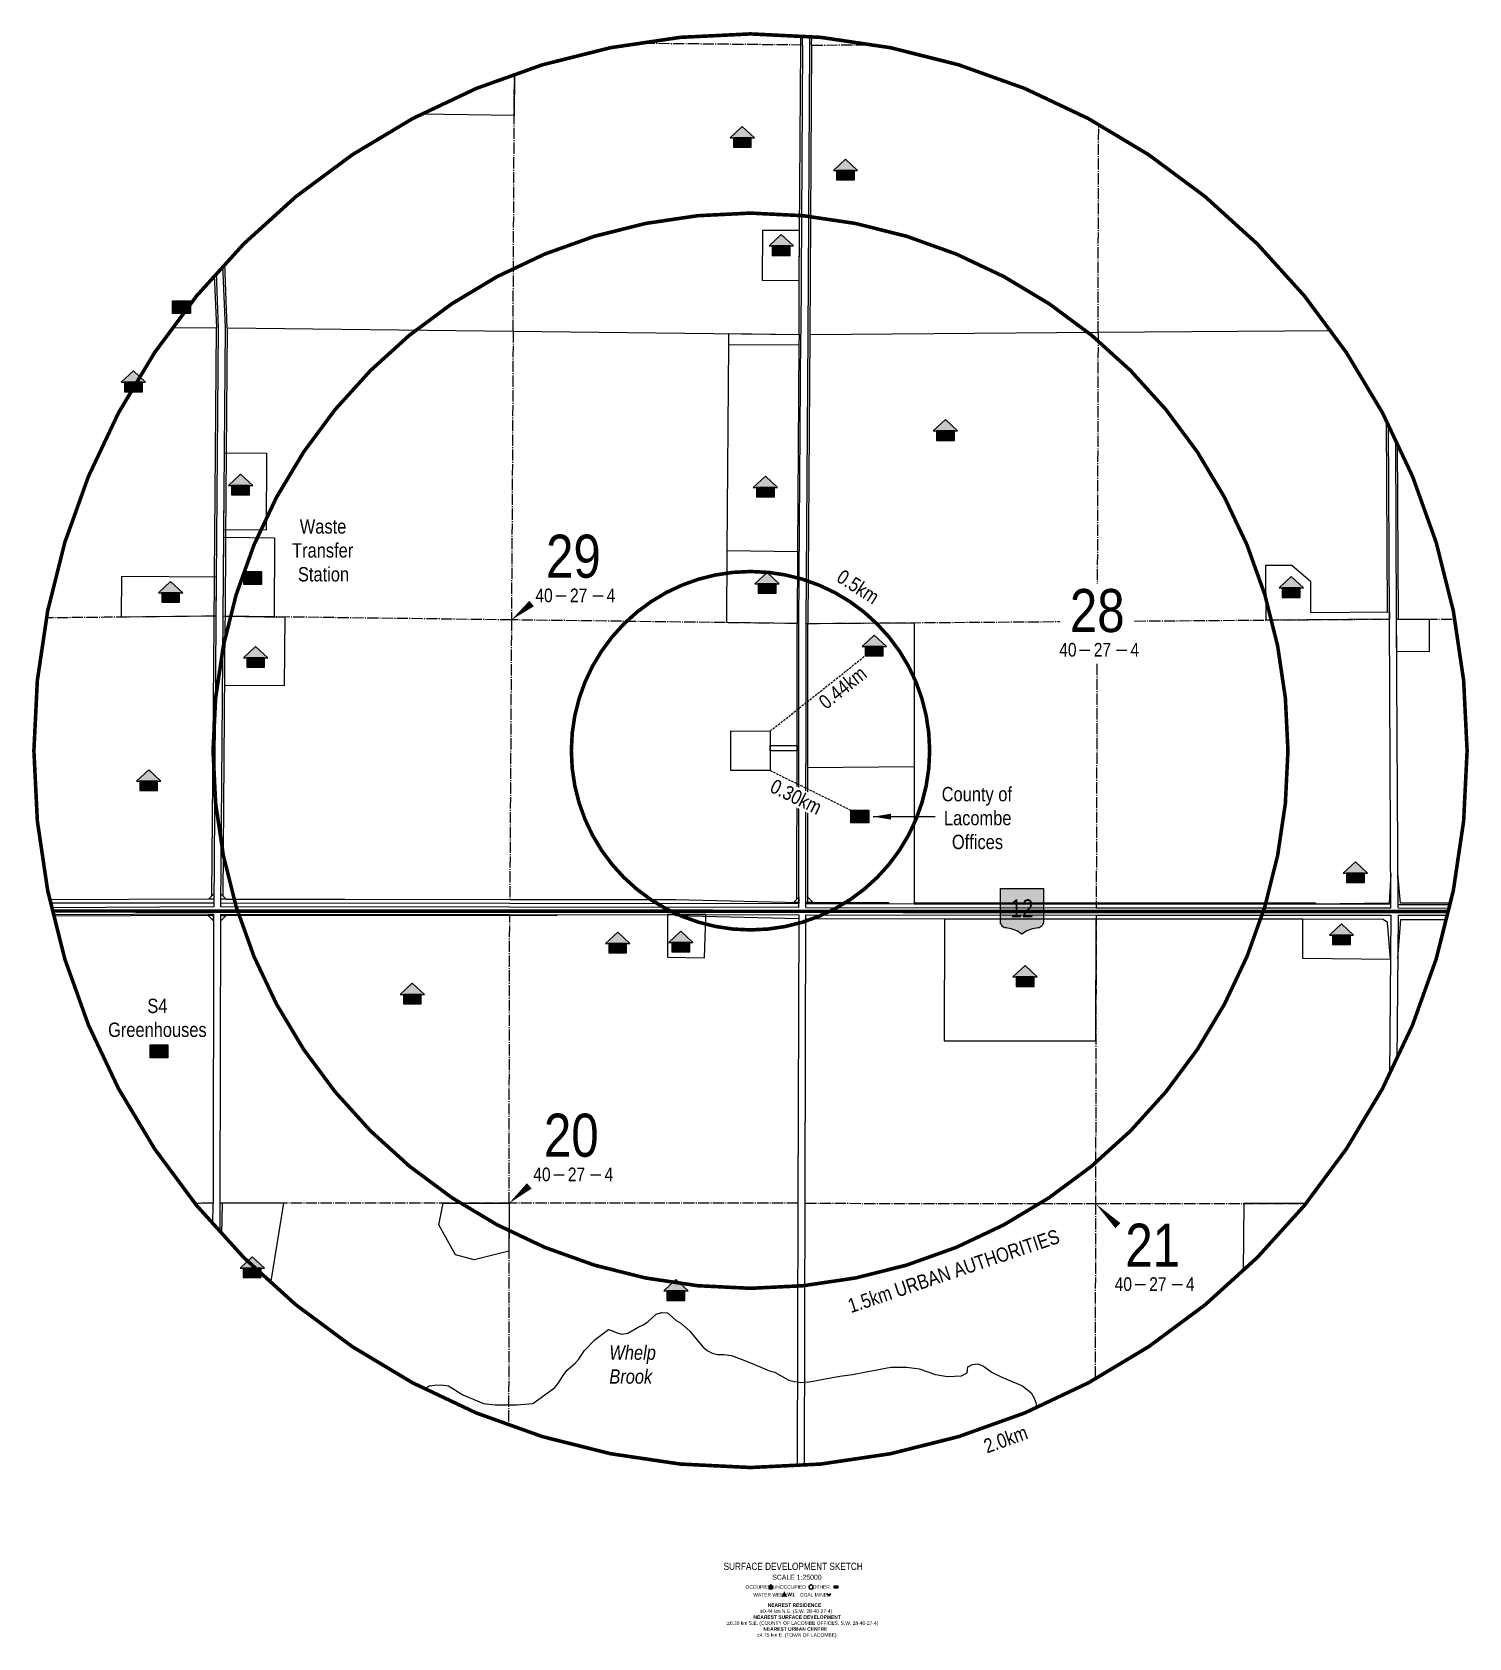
# Model space of a CAD drawing. Extents: x 303473 to 311369, y 5810487 to 5821147.
# Drawn here: x 305572 to 309582, y 5810487 to 5814967 of the extents above; entities that cross this region are included whole.
import ezdxf
from ezdxf.enums import TextEntityAlignment as Align

# ---------------------------------------------------------------- set-up
doc = ezdxf.new("R2010")
doc.units = 0
doc.header["$LTSCALE"] = 5
for name, pattern in [('foc-BUFFER', [16.75, 15, -1.75]), ('foc-QUARTERLINE', [33, 25, -3, 2, -3]), ('foc-TIELINE', [1.875, 1.25, -0.625])]:
    doc.linetypes.add(name, pattern=pattern)
for name, color, linetype in [('10', 1, 'Continuous'), ('9', 3, 'Continuous'), ('AS-RESIDENCE', 14, 'Continuous'), ('AS-SYMBOL', 7, 'Continuous'), ('AUX-BUFFER', 7, 'foc-BUFFER'), ('AUX-LABELS', 1, 'Continuous'), ('CG-NOTES', 7, 'Continuous'), ('DETAIL-T', 7, 'Continuous'), ('F-WS-S', 8, 'Continuous'), ('L-SEC', 7, 'Continuous'), ('L-SECLBL', 7, 'Continuous'), ('L-SECQ', 8, 'foc-QUARTERLINE'), ('L-TITLEDB', 4, 'Continuous'), ('P-D56-1.5km URBAN', 40, 'foc-TIELINE'), ('P-PROPOSED', 10, 'Continuous'), ('ROUTE-MAP-HWY', 2, 'Continuous'), ('T-TIE', 201, 'foc-TIELINE'), ('T-WATER', 160, 'Continuous'), ('T-WATER-T', 170, 'Continuous')]:
    doc.layers.add(name, color=color, linetype=linetype)
doc.layers.add('P-D56-0.5km RADIUS', color=7, linetype='foc-TIELINE', true_color=0x00b32d)
doc.layers.add('T-TIE-T', color=201, linetype='Continuous', lineweight=18)
doc.styles.add('60L', font='ARIALN.TTF', dxfattribs={"height": 7.349999999999999})
doc.styles.add('80CG', font='ARIALN.TTF', dxfattribs={"height": 10})
doc.styles.add('80L', font='ARIALN.TTF', dxfattribs={"height": 10})
doc.styles.add('80V', font='ARIALN.TTF', dxfattribs={"oblique": 20.00000000000001, "height": 2})
doc.styles.add('BOLD', font='ARIALNB.TTF')
doc.styles.add('SIMPLEX', font='ARIALN.TTF')
doc.dimstyles.new('Compass 5 000', dxfattribs={"dimscale": 5, "dimtxt": 9, "dimasz": 2, "dimexe": 0.2, "dimexo": 0.0625, "dimgap": 0.5, "dimtad": 0, "dimtih": 1, "dimtoh": 1, "dimzin": 0, "dimdsep": 46, "dimtxsty": '80CG', "dimcen": 0.1, "dimse1": 1, "dimse2": 1, "dimclrd": 256, "dimclrt": 256, "dimaunit": 1, "dimadec": 4, "dimazin": 0, "dimtfac": 0.06, "dimtofl": 0, "dimtmove": 0, "dimatfit": 1, "dimfxl": 0.2, "dimtolj": 1, "dimtzin": 0, "dimlwd": -1, "dimarcsym": 0})

msp = doc.modelspace()

# ---------------------------------------------------------------- texts
at = {"insert": (308223.9748024399, 5811039.103351543), "char_height": 39.99667360000002, "attachment_point": 1, "rotation": 19.742923758937458, "style": '60L'}
msp.add_mtext_dynamic_manual_height_columns('2.0km', width=122.2179391943902, gutter_width=47.49604990000012, heights=[0], dxfattribs=at)
at = {"layer": 'AS-RESIDENCE', "char_height": 39.99667360000002, "attachment_point": 1, "style": '60L'}
for s, width, insert in [('\\pi85.79546;Waste \\P\\pi64.39205;Transfer \\P\\pi80.73448;Station', 298.8381722146751, (306233.6508965414, 5813607.889690896)), ('\\pi39.19085;County of\\P\\pi45.38406;Lacombe\\P\\pi67.72872;Offices', 273.9998043685546, (308071.72107827, 5812861.078567787)), ('\\pi1.52418;S4\\P\\pi-108.03014;Greenhouses', 54.74938936335292, (305892.5683537547, 5812270.380927426))]:
    msp.add_mtext_dynamic_manual_height_columns(s, width=width, gutter_width=47.49604990000013, heights=[0], dxfattribs=dict(at, insert=insert))
at = {"layer": 'CG-NOTES', "insert": (307480.7545685404, 5810583.449136793), "char_height": 10.00000000000002, "width": 412.3994344135004, "attachment_point": 1, "style": '80CG'}
msp.add_mtext('\\pi144.54897;{\\fArial Narrow|b1|i0|c0|p34;NEAREST RESIDENCE}\\P\\pi122.43778;±0.44 km N.E. (S.W. 28-40-27-4)\\P\\pi104.93096;{\\fArial Narrow|b1|i0|c0|p34;NEAREST SURFACE DEVELOPMENT}\\P\\pi29.82182;±0.30 km S.E. (COUNTY OF LACOMBE OFFICES, S.W. 28-40-27-4)\\P\\pi132.1547;{\\fArial Narrow|b1|i0|c0|p34;NEAREST URBAN CENTRE}\\P\\pi113.53942;±4.75 km E. (TOWN OF LACOMBE)', dxfattribs=at)
at = {"layer": 'DETAIL-T', "color": 3, "insert": (307499.8130467734, 5810696.672488551), "char_height": 20.00000000000003, "width": 390.0592034310167, "attachment_point": 1, "style": '80CG'}
msp.add_mtext('\\pi2.39659;SURFACE DEVELOPMENT SKETCH\\P\\pi138.27994;{\\H0.7x;SCALE 1:25000}', dxfattribs=at)
at = {"layer": 'P-D56-0.5km RADIUS', "ltscale": 8, "insert": (307834.9974623153, 5813470.897521208), "char_height": 39.99999999999998, "width": 122.255388813097, "attachment_point": 1, "rotation": 327.2934460877288, "style": '80CG'}
msp.add_mtext('\\pi1.12769;0.5km', dxfattribs=at)

# ---------------------------------------------------------------- blocks, each defined once
blk = doc.blocks.new('L-SECLBL')
at = {"layer": '9', "color": 7}
for p, q in [((-5.082139060913505, -27.83004804289613), (-12.28857354467345, -27.83004804289613)), ((20.70431141927111, -27.83004804289613), (13.49787693551116, -27.83004804289613))]:
    blk.add_line(p, q, dxfattribs=at)
at = {"layer": '10', "color": 2, "style": 'SIMPLEX'}
blk.add_attdef('SEC', text='', height=30, dxfattribs=at).set_placement((0, 0), align=Align.MIDDLE)
at = {"layer": '10', "color": 5, "style": '80L'}
blk.add_attdef('TWP', text='', height=9.5, dxfattribs=at).set_placement((-14.43410290347765, -27.36845155570791), align=Align.MIDDLE_RIGHT)
blk.add_attdef('RGE', text='', height=9.5, dxfattribs=at).set_placement((3.622123863462547, -27.36845155570791), align=Align.MIDDLE_CENTER)
blk.add_attdef('MER', text='', height=9.5, dxfattribs=at).set_placement((23.16775162027989, -27.36845155570791), align=Align.MIDDLE_LEFT)
blk = doc.blocks.new('blk_hwy')
h = blk.add_hatch(color=255)
edge = h.paths.add_edge_path()
edge.add_line((-2.394374808926841, -1.502976880546157), (-2.394374808926841, 2.202342593445064))
edge.add_line((-2.394374808926841, 2.20234259344511), (2.394374808927205, 2.20234259344511))
edge.add_line((2.394374808927296, 2.20234259344511), (2.394374808927296, -1.502976881036147))
edge.add_arc((1.666099989399299, -1.474485957415936), 0.7288319048222823, 267.0356154126261, 357.75966761743825, ccw=False)
edge.add_arc((1.99488852761624, -5.339863340062493), 3.158851719708902, 96.66228240425568, 129.1626000068807)
edge.add_arc((-1.994888527615785, -5.339863340062493), 3.158851719708945, 50.83739999311933, 83.33771759574431)
edge.add_arc((-1.666099989399299, -1.474485957415936), 0.7288319048221756, 182.2403323825618, 272.9643845873739, ccw=False)
at = {"color": 0}
blk.add_lwpolyline([(-2.394374808926841, -1.502976880546157), (-2.394374808926841, 2.20234259344511), (2.394374808927296, 2.20234259344511), (2.394374808927296, -1.502976881036147, -0.4179197440755494), (1.628408307617519, -2.202342593444655, 0.1427676877764801), (0, -2.890625918028036, 0.14276768777648), (-1.628408307617065, -2.202342593444655, -0.4179197440755494), (-2.394374808926841, -1.502976881036147)], format="xyb", dxfattribs=at)
at = {"color": 0, "style": '80V', "flags": 8}
blk.add_attdef('HWY', text='', height=2, dxfattribs=at).set_placement((0, 2.273736754432321e-13), align=Align.MIDDLE_CENTER)
blk = doc.blocks.new('res_occ')
for points in [[(0.1000986410450423, 0.8906701123119093), (-1.256710929257224, -0.3736609102117654), (1.456908211347308, -0.3736609102117654)], [(-0.8999013589549576, -1.425351696405505), (1.100098641045042, -1.425351696405505), (1.100098641045042, -0.3736609102117654), (-0.8999013589549576, -0.3736609102117654)]]:
    blk.add_hatch(color=14).paths.add_polyline_path(points)
at = {"color": 14}
for points in [[(0.1000986410450423, 0.8906701123119093), (-1.256710929257224, -0.3736609102117654), (1.456908211347308, -0.3736609102117654)], [(-0.8999013589549576, -1.425351696405505), (1.100098641045042, -1.425351696405505), (1.100098641045042, -0.3736609102117654), (-0.8999013589549576, -0.3736609102117654)]]:
    blk.add_lwpolyline(points, close=True, dxfattribs=at)
blk = doc.blocks.new('res_other')
blk.add_hatch(color=14).paths.add_polyline_path([(-1.090095315060079, 0.7346452188390687), (0.90990468493992, 0.7346452188390687), (0.90990468493992, -0.6930058059827389), (-1.090095315060079, -0.6930058059827389)])
at = {"color": 14}
blk.add_lwpolyline([(-1.090095315060079, 0.7346452188390687), (0.90990468493992, 0.7346452188390687), (0.90990468493992, -0.6930058059827389), (-1.090095315060079, -0.6930058059827389)], close=True, dxfattribs=at)
blk = doc.blocks.new('res_abd')
at = {"color": 14}
blk.add_lwpolyline([(-1.132277761354271, -0.5720981349267277), (-1.132277761354271, -1.623788921120512), (0.8677222386457287, -1.623788921120512), (0.8677222386457287, -0.5720981349267277), (1.224531808947995, -0.5720981349267277), (-0.1322777613542712, 0.6922328875969472), (-1.489087331656537, -0.5720981349267277)], close=True, dxfattribs=at)
blk = doc.blocks.new('WAT')
h = blk.add_hatch(color=255)
h.dxf.hatch_style = 1
edge = h.paths.add_edge_path()
edge.add_arc((0, -9.095e-13), 0.9, 0, 360)
at = {"color": 170}
for p, q in [((0, 0.8163600828529524), (0, 1.632720165708633)), ((-0.5772537504765296, -0.5772537504772118), (-1.154507500952831, -1.154507500953513)), ((0.5772537504763023, -0.5772537504772118), (1.154507500952604, -1.154507500953513))]:
    blk.add_line(p, q, dxfattribs=at)
blk.add_circle((0, -9.095e-13), 0.8, dxfattribs=at)
blk = doc.blocks.new('Mine')
at = {"layer": 'AS-SYMBOL'}
h = blk.add_hatch(color=161, dxfattribs=at)
h.dxf.hatch_style = 1
h.paths.add_polyline_path([(-0.7071067811866669, 0.7071067811862122), (-1.06066017178, 0.3535533905931061), (-0.3535533905933335, 0.3535533905931061)])
h = blk.add_hatch(color=161, dxfattribs=at)
h.dxf.hatch_style = 1
h.paths.add_polyline_path([(0.7071067811866669, 0.7071067811862122), (0.3535533905933335, 0.3535533905931061), (1.060660171779545, 0.3535533905931061)])
at = {"layer": 'AS-SYMBOL', "color": 161}
for p, q in [((-0.7071067811866669, 0.7071067811862122), (-1.06066017178, 0.3535533905931061)), ((-1.06066017178, 0.3535533905931061), (-0.3535533905933335, 0.3535533905931061)), ((-0.7071067811866669, 0.7071067811862122), (0, 0)), ((0, 0), (-0.7071067811866669, -0.7071067811866669)), ((0, 0), (0.7071067811866669, 0.7071067811862122)), ((0, 0), (0.7071067811866669, -0.7071067811871217)), ((1.060660171779545, 0.3535533905931061), (0.3535533905933335, 0.3535533905931061)), ((0.7071067811866669, 0.7071067811862122), (1.060660171779545, 0.3535533905931061))]:
    blk.add_line(p, q, dxfattribs=at)
blk = doc.blocks.new('*U296')
at = {"layer": 'AS-RESIDENCE', "color": 14}
blk.add_lwpolyline([(130.0094260589617, -1.322521192724991), (140.0094260589617, -1.322521192724991), (140.0094260589617, -8.460776316836304), (130.0094260589617, -8.460776316836304)], close=True, dxfattribs=at)
at = {"layer": 'AS-RESIDENCE', "xscale": 5, "yscale": 5, "zscale": 5}
for name, p in [('res_occ', (-47.66033743372054, -2.875563331927253)), ('res_abd', (65.90965907502368, -1.710213968765913)), ('res_other', (135.4800298692175, -5.025206517771323))]:
    blk.add_blockref(name, p, dxfattribs=at)
at = {"layer": 'AS-SYMBOL', "color": 161, "xscale": 5, "yscale": 5, "zscale": 5}
blk.add_blockref('Mine', (114.9598472938055, -27.19839295274051), dxfattribs=at)
at = {"layer": 'F-WS-S', "xscale": 5, "yscale": 5, "zscale": 5}
blk.add_blockref('WAT', (-9.254789702994005, -26.90360913026706), dxfattribs=at)
at = {"layer": 'CG-NOTES', "char_height": 12, "style": '80CG'}
for s, insert, width, attachment_point in [('{\\H0.83333x;OCCUPIED^IUNOCCUPIED^I    OTHER}', (0, 0), 324.7070996215837, 2), ('\\pi0.13844;{\\H0.83333x;WATER WELL}', (-95.95369187874485, -21.87437678256902), 75.42665648021827, 1), ('\\pi0.33285;{\\H0.83333x;COAL MINE}', (33.96449791120948, -21.87437678256902), 62.52084180081854, 1)]:
    blk.add_mtext(s, dxfattribs=dict(at, insert=insert, width=width, attachment_point=attachment_point))
at = {"layer": 'T-WATER-T', "style": 'BOLD'}
blk.add_text('W1', height=10, dxfattribs=at).set_placement((-0.9772980101097506, -30.83371539245417))

# ---------------------------------------------------------------- linework, layer by layer
at = {"layer": 'L-SEC', "color": 253, "flags": 128}
for points in [[(307722.6373819381, 5814930.831607617), (307722.7903452102, 5814956.785568219)], [(307742.7503722035, 5814930.910723514), (307742.8935710056, 5814955.217414544)], [(307722.6373819381, 5814930.831607617), (307717.8597953882, 5814123.717575975)], [(307737.9707143572, 5814123.86051017), (307742.7503722035, 5814930.910723514)], [(306112.0382655432, 5814142.673432006), (306105.0261126854, 5814315.648419424)], [(306085.7631659255, 5814294.389190105), (306091.9229932222, 5814142.34905342)], [(306091.9229932222, 5814142.34905342), (306085.420321401, 5813322.651676293)], [(306105.6514239057, 5813337.365751159), (306112.0382655432, 5814142.673432006)], [(306117.214245332, 5814142.059120151), (306914.8916841582, 5814132.817893985)], [(306914.8916841582, 5814132.817893985), (307712.6879607403, 5814123.759505665)], [(307711.8907450115, 5812524.699876694), (307712.4246010611, 5813316.95844428), (307717.8597953882, 5814123.717575975)], [(307732.5376962755, 5813317.110615643), (307737.9707143572, 5814123.86051017)], [(307743.1688978066, 5814123.897535666), (308547.2432856706, 5814129.583298416)], [(308547.2432856706, 5814129.583298416), (309197.7777421713, 5814134.192160815)], [(309360.4603744209, 5813329.415419163), (309357.7728965816, 5813872.919561839)], [(309380.5691186397, 5813329.349264772), (309378.0876220938, 5813832.05889989)], [(306099.3146489332, 5812526.430101836), (306105.6514239057, 5813337.365751159)], [(309364.5131460939, 5812523.495020812), (309360.4603744209, 5813329.415419163)], [(309384.6263398226, 5812523.468070282), (309380.5691186397, 5813329.349264772)], [(306085.420321401, 5813322.651676293), (306079.1988144129, 5812526.447941315), (305626.0297334184, 5812524.295305798)], [(307732.0046605138, 5812524.679959708), (307732.5376962755, 5813317.110615643)], [(306905.4381310277, 5812525.765608557), (306099.3146489332, 5812526.430101836)], [(307711.8907450115, 5812524.699876694), (306905.4381310277, 5812525.765608557)], [(307732.0046605138, 5812524.679959708), (308542.1179145303, 5812523.940524992)], [(308542.1179145303, 5812523.940524992), (309364.5131460939, 5812523.495020812)], [(309384.6263398226, 5812523.468070282), (309528.378904641, 5812523.272822076)], [(306079.0387416587, 5812506.335472578), (305630.6552139737, 5812504.17333632)], [(306079.0387416587, 5812506.335472578), (306077.3721912187, 5811699.564825315)], [(306097.4882720422, 5811699.566008959), (306099.1558130458, 5812506.311677932), (307711.8779011897, 5812504.584240288)], [(307711.8782069632, 5812504.585975791), (307709.8076674242, 5811699.564825315)], [(307728.0648107354, 5810968.105754503), (307731.9927365785, 5812504.566361184)], [(307731.9927365785, 5812504.566361184), (308542.0529970031, 5812503.825825609)], [(308542.0529970031, 5812503.825825609), (309364.6142825074, 5812503.381903108)], [(309364.6142825074, 5812503.381903108), (309360.1897807223, 5812056.320862028)], [(309384.7274762362, 5812503.35495258), (309380.7143699271, 5812097.899980607)], [(309384.7274762362, 5812503.35495258), (309523.7459143161, 5812503.166143558)], [(306097.3191121671, 5811617.283462281), (306097.4882720422, 5811699.566008959)], [(307709.8076674242, 5811699.564825315), (307707.9658712528, 5810966.688184711)]]:
    msp.add_lwpolyline(points, dxfattribs=at)
at = {"layer": 'L-SECLBL', "flags": 128}
for points in [[(306910.1466436477, 5813327.191052144, 0, 19.99833680000001, 0), (306966.4379628798, 5813372.866699073, 0, 0, 0)], [(306903.5613863689, 5811699.565986314, 0, 19.99833680000001, 0), (306959.8894285775, 5811748.125958578, 0, 0, 0)], [(308540.1336920692, 5811698.98751901, 0, 19.99833680000001, 0), (308602.7369405247, 5811637.039288647, 0, 0, 0)]]:
    msp.add_lwpolyline(points, format="xyseb", dxfattribs=at)
at = {"layer": 'L-SECQ', "ltscale": 0.25, "flags": 128}
for points in [[(307722.6373819381, 5814930.831607617), (307254.7731284181, 5814935.900937284)], [(307747.923172572, 5814930.931731855), (307925.0025154922, 5814931.628153282)], [(306914.8916841582, 5814132.817893985), (306918.4365583631, 5814850.425755738)], [(308547.2432856706, 5814129.583298416), (308549.0488330293, 5814710.127458324)], [(306914.8916841582, 5814132.817893985), (306910.1466436477, 5813327.191052144)], [(308547.2432856706, 5814129.583298416), (308544.9699320204, 5813427.897462466)], [(306085.5455475124, 5813337.637163357), (305773.8537863988, 5813334.428836357), (305612.1043162774, 5813332.742980153)], [(306910.1466436477, 5813327.191052144), (306105.6514239057, 5813337.365751159)], [(308649.0297687618, 5813324.035891237), (309360.4603744209, 5813329.415419163)], [(309380.5691186397, 5813329.349264772), (309543.2737045536, 5813328.798103536)], [(306910.1466436477, 5813327.191052144), (306905.5660581511, 5812547.470922063)], [(307712.4246010611, 5813316.95844428), (306910.1466436477, 5813327.191052144)], [(307732.5376967826, 5813317.110690943), (308440.1998049394, 5813322.457441924)], [(308544.2567584012, 5813204.339791563), (308542.1159924615, 5812523.940526746)], [(306903.5613863689, 5811699.565986314), (306905.3202143036, 5812505.44816974)], [(308542.0529970031, 5812503.825825609), (308540.1336920692, 5811698.98751901)], [(306077.3721912187, 5811699.564825315), (306026.6633491701, 5811699.395436794)], [(306903.5613863689, 5811699.565986314), (306102.5157935509, 5811699.566245436), (306097.4882720422, 5811699.566008959)], [(306903.5613863689, 5811699.565986314), (306902.2121756249, 5811079.813821492)], [(307709.8076674242, 5811699.564825315), (306903.5613863689, 5811699.565986314)], [(307729.9285372245, 5811699.546184819), (308540.1336920692, 5811698.98751901)], [(308540.1336920692, 5811698.98751901), (308538.9986099225, 5811208.822459663)], [(308540.1336920692, 5811698.98751901), (309127.3094553066, 5811698.578581644)]]:
    msp.add_lwpolyline(points, dxfattribs=at)
at = {"layer": 'L-TITLEDB', "flags": 128}
for points in [[(307712.6879607403, 5814123.759505665), (307713.5757412749, 5814274.074255233), (307717.4610465955, 5814930.874504067), (307717.6155333567, 5814957.156244821)], [(307747.923172572, 5814930.931731855), (307748.0637255603, 5814954.781127729)], [(307747.923172572, 5814930.931731855), (307743.1688978066, 5814123.897535666)], [(306918.4373765811, 5814850.426041259), (306917.8641056982, 5814734.160017222), (306658.0539781575, 5814738.2808309)], [(306117.214245332, 5814142.059120151), (306109.9615531645, 5814320.997861426)], [(306080.8024875275, 5814288.813966032), (306086.7388286684, 5814142.286565596)], [(306086.7388286684, 5814142.286565596), (305961.6514394049, 5814140.788064506)], [(306074.3236343313, 5812558.059943595), (306080.1580410966, 5813312.598075951), (306081.2293763908, 5813447.383193009), (306086.7388286684, 5814142.286565596)], [(306117.214245332, 5814142.059120151), (306112.5040542132, 5813558.268457188), (306110.8362673934, 5813337.310182979), (306110.645437721, 5813312.926495651), (306104.7377677244, 5812558.015197861)], [(307512.6654042373, 5813520.648968474), (307516.5386991788, 5814095.523182749), (307712.4881258406, 5814094.202828427), (307708.5969433345, 5813518.148055058)], [(307516.5391730341, 5814095.523469127), (307516.8838734674, 5814125.994529442), (307712.6879607403, 5814123.759505665), (307712.4881258406, 5814094.202828427)], [(308033.6839142289, 5812534.461115903), (307732.0242494357, 5812534.733796911), (307732.5376962755, 5813317.110615643), (307737.9707143572, 5814123.86051017)], [(307743.1688978066, 5814123.897535666), (307737.7147790958, 5813317.14980646)], [(309355.1797971039, 5813349.372170304), (309352.5397583623, 5813883.079181643)], [(309385.7534556022, 5813329.331703207), (309383.319813569, 5813823.209115269), (309378.122079991, 5813825.886013616)], [(306107.3248971021, 5813558.357274065), (306249.2629688971, 5813556.555891437), (306247.600851318, 5813335.580830106), (306105.6514239057, 5813337.365751159), (306107.3248971021, 5813558.357274065)], [(307707.2387894965, 5813316.987955794), (307511.3127128844, 5813319.523356198), (307512.6662983449, 5813520.647248991), (307708.5969433345, 5813518.148055058), (307707.2387894965, 5813316.987955794)], [(309016.5855492191, 5813326.799121075), (309015.7945897527, 5813479.500019448), (309088.392804375, 5813480.04940948), (309139.984384789, 5813435.729812892), (309140.419283198, 5813347.749257888), (309360.3618755816, 5813349.411559235), (309360.4603744209, 5813329.415419163), (309016.5855492191, 5813326.799121075)], [(305822.1911126188, 5813334.898732624), (305822.9069298261, 5813449.402517023), (306086.4166625573, 5813447.341731536), (306085.5455475124, 5813337.637163357), (305822.1911126188, 5813334.898732624)], [(306110.8362673934, 5813337.310182979), (306278.0237370841, 5813335.185705384), (306275.5971376857, 5813143.318839024), (306109.3283303515, 5813144.620000164)], [(307706.7392967494, 5812548.516455904), (307707.098871715, 5812962.119146388), (307707.2387894965, 5813316.987955794)], [(307737.7147790958, 5813317.14980646), (308034.2467480299, 5813319.377675481), (308033.9376169115, 5812917.120915829), (307737.4490379117, 5812914.858742221), (307737.7147790958, 5813317.14980646)], [(307737.2119443112, 5812553.506565063), (307737.4490379117, 5812914.858742221)], [(308033.9376169115, 5812917.120915829), (308033.6839142289, 5812534.461115903)], [(309364.0339895515, 5812619.127195713), (309360.0349825055, 5812537.273231656), (309153.9835850444, 5812533.68207164)], [(309531.4456868608, 5812537.132837454), (309391.1088061234, 5812537.323695738), (309384.1461081209, 5812619.228292502)], [(306064.4279861507, 5812548.18585298), (305621.2407175431, 5812546.206902931)], [(306079.3050107943, 5812536.513218731), (305623.2879112387, 5812536.695521298)], [(306079.4257294486, 5812548.256249959), (306064.4279861507, 5812548.18585298), (306079.5414482836, 5812563.254369128), (306079.4257294486, 5812548.256249959)], [(306905.4976852092, 5812535.821030664), (306099.4198065606, 5812536.496338762), (306099.4798866063, 5812548.20394205)], [(306099.5966045727, 5812563.202100845), (306114.476922049, 5812548.191252627), (306099.4798866063, 5812548.20394205), (306099.5966045727, 5812563.202100845)], [(306114.476922049, 5812548.191252627), (306342.5697233646, 5812547.999237369), (306445.447141487, 5812547.894106256), (306905.5660581511, 5812547.470922063)], [(306905.5660581511, 5812547.470922063), (307368.204095856, 5812546.887455876), (307711.9129609459, 5812538.573500684), (307711.9113726873, 5812534.752754393), (306905.4976852092, 5812535.821030664)], [(307696.9190032267, 5812538.937558842), (307711.9235728614, 5812553.572455144), (307711.9129609459, 5812538.573500684), (307696.9190032267, 5812538.937558842)], [(307732.0271934288, 5812538.545590644), (307962.7936845393, 5812538.383552443), (307962.7866165847, 5812534.549579708)], [(307737.2022919046, 5812538.508649357), (307737.2119443112, 5812553.506565063), (307752.2001679888, 5812538.499996082), (307737.2022919046, 5812538.508649357)], [(309153.9835850444, 5812533.68207164), (308542.1484542759, 5812533.995797179), (308037.0374321515, 5812534.45701002), (308033.6839142289, 5812534.461115903)], [(308037.0374321515, 5812534.45701002), (308037.0421056176, 5812538.300894825), (308542.1599010632, 5812537.895989948), (309153.9866960955, 5812537.514886756), (309153.9835850444, 5812533.68207164)], [(309364.4625976986, 5812533.551080097), (309153.9835850444, 5812533.68207164)], [(309384.5767509361, 5812533.52516832), (309530.6137324008, 5812533.326464061)], [(306064.034898483, 5812502.457159526), (305631.5258905111, 5812500.488911923)], [(306079.0009688591, 5812487.529768236), (306079.032641781, 5812502.527556506), (306064.034898483, 5812502.457159526), (306079.0009688591, 5812487.529768236)], [(307035.9221833384, 5812505.492340089), (307035.9178975296, 5812501.613446058), (306432.4770080173, 5812502.196016897), (306342.490195928, 5812502.261964008), (306114.1459872148, 5812502.485038025), (306099.1182383588, 5812487.500977932), (306099.1488725267, 5812502.49972571), (306114.1459872148, 5812502.485038025)], [(307345.968386528, 5812505.051892484), (307345.7993125392, 5812386.072631871), (307449.2995985327, 5812384.640895733), (307452.9224183403, 5812499.149242375), (307452.9287373947, 5812504.915295338), (307345.968386528, 5812505.051892484)], [(307711.847865766, 5812492.850809501), (307367.6052524273, 5812501.224654779), (307367.6328095366, 5812505.021413343)], [(308118.384202232, 5812492.527264169), (307731.9616624008, 5812492.833889908)], [(308118.384202232, 5812492.527264169), (308118.1262497581, 5812152.771427723), (308541.1751595709, 5812152.42324403), (308542.0273093577, 5812492.184631897), (308118.384202232, 5812492.527264169)], [(309118.0398923088, 5812491.830261361), (308542.0273093577, 5812492.184631897)], [(309118.0398923088, 5812491.830261361), (309117.9613862844, 5812383.259900157), (309363.3935876857, 5812380.816449055), (309355.4342980178, 5812483.283993328), (309342.5690892983, 5812491.666043083), (309118.0398923088, 5812491.830261361)], [(309383.5241061863, 5812382.59845554), (309392.0809197332, 5812491.61411745), (309520.942513862, 5812491.438615562)], [(306077.2488742516, 5811639.705385774), (306077.3721912187, 5811699.564825315), (306026.6633491701, 5811699.395436794)], [(306102.5157935509, 5811699.566245436), (306100.9959929396, 5811613.248503544)], [(306238.8792177495, 5811476.34498397), (306275.3832165429, 5811699.565830966), (306102.5157935509, 5811699.566245436)], [(306903.2694807568, 5811565.591326569), (306806.1080812155, 5811541.496982994), (306753.886930109, 5811555.690472367), (306707.7413898982, 5811639.243444799), (306719.613225677, 5811699.565279986), (306903.5613863689, 5811699.565986314), (306903.2694807568, 5811565.591326569)], [(308954.3770761376, 5811698.698421475), (308952.5064903888, 5811510.287455112)], [(309127.3091772498, 5811698.578240584), (308954.3770761376, 5811698.698421475)]]:
    msp.add_lwpolyline(points, dxfattribs=at)
for points in [[(307714.3977853925, 5814413.202543353), (307611.0990721977, 5814413.812333335), (307610.2769884574, 5814274.685044346), (307713.5757412749, 5814274.074255233)], [(306109.021399037, 5813793.378562829), (306227.0770241333, 5813792.477371793), (306225.4148146841, 5813577.535544026), (306107.4700053704, 5813578.418113516)], [(309380.5691186397, 5813329.349264772), (309471.0758688964, 5813329.041752702), (309471.5318828325, 5813238.535260499), (309381.0251325757, 5813238.842772567)]]:
    msp.add_lwpolyline(points, close=True, dxfattribs=at)
at = {"layer": 'P-D56-0.5km RADIUS', "ltscale": 2, "const_width": 9.999168400000004, "flags": 128}
msp.add_lwpolyline([(307077.3607847219, 5812962.249808963, 1), (308077.2776247219, 5812962.249808963, 1)], format="xyb", close=True, dxfattribs=at)
at = {"layer": 'P-D56-1.5km URBAN', "ltscale": 4, "const_width": 9.999168400000004, "flags": 128}
msp.add_lwpolyline([(306077.4439447218, 5812962.249808963, 1), (309077.1944647218, 5812962.249808963, 1)], format="xyb", close=True, dxfattribs=at)
at = {"layer": 'P-PROPOSED'}
msp.add_lwpolyline([(307632.3699725898, 5813017.18983775), (307632.3146030487, 5812962.194439423), (307632.2592335077, 5812907.199041095), (307522.2684368538, 5812907.309780181), (307522.3791759361, 5813017.300576829)], close=True, dxfattribs=at)
at = {"layer": 'P-PROPOSED', "flags": 128}
msp.add_lwpolyline([(307707.098871715, 5812962.119146388), (307632.3146030486, 5812962.194439423), (307632.3297038324, 5812977.193184421), (307707.1089752468, 5812977.11789641)], close=True, dxfattribs=at)
at = {"layer": 'ROUTE-MAP-HWY', "const_width": 10, "flags": 128}
msp.add_lwpolyline([(305628.1306072013, 5812515.0378246), (309526.1185632158, 5812513.344687589)], dxfattribs=at)
at = {"layer": 'T-WATER', "linetype": 'Continuous'}
msp.add_lwpolyline([(306667.6179859154, 5811181.30106176), (306680.8168965228, 5811190.017954837), (306695.7076782306, 5811192.608883219), (306713.6870890775, 5811193.320891706), (306734.8120366496, 5811190.163837797), (306774.8163268296, 5811164.748323492), (306831.7499267735, 5811141.012882962), (306864.9015132608, 5811137.321058732), (306902.3373446771, 5811137.559775869), (306924.8774545072, 5811137.70412222), (306969.7227134815, 5811141.469945654), (307030.0001648776, 5811184.84415085), (307039.5470755305, 5811196.219475633), (307056.5278023758, 5811221.887433957), (307066.0354470908, 5811234.252898054), (307088.2887533395, 5811253.136039076), (307097.8377018779, 5811264.510443973), (307112.8966907808, 5811288.093781444), (307143.5991738356, 5811319.335435512), (307180.6605429364, 5811347.134669068), (307189.6307721677, 5811345.117734945), (307202.8884500892, 5811338.648581853), (307218.0686584039, 5811334.244066989), (307234.9567435894, 5811336.913201697), (307264.1839533207, 5811354.105524978), (307277.9250668021, 5811360.654672903), (307290.5762499789, 5811369.150995358), (307313.8242811209, 5811390.02695604), (307328.6341760874, 5811394.607075978), (307345.6516834933, 5811394.2902425), (307369.5173744049, 5811372.237531257), (307382.8147144894, 5811364.76824754), (307406.6517733069, 5811343.715103636), (307445.4511797659, 5811298.264770178), (307456.8285424355, 5811288.716939639), (307470.1282770087, 5811281.237743853), (307485.2553986029, 5811277.843834964), (307503.2604837721, 5811277.555158109), (307524.3461654061, 5811275.388243511), (307571.0641001072, 5811257.241890312), (307630.0345072018, 5811232.58852201), (307645.200688053, 5811228.184451563), (307646.232329299, 5811227.227662646), (307684.0915785501, 5811205.736898626), (307699.2221333867, 5811202.332118159), (307708.5553300936, 5811201.155158044), (307717.3001914904, 5811200.051934504), (307728.6560823097, 5811200.508279085), (307741.2348308318, 5811201.015119925), (307826.5750588457, 5811217.38457547), (307862.3898761406, 5811221.808992887), (307900.0754928429, 5811229.299701946), (307968.5426450953, 5811242.015926455), (308013.4991438101, 5811242.800064158), (308047.6639513284, 5811238.161728254), (308093.2963570441, 5811221.977734669), (308127.5011833284, 5811216.330275957), (308166.4232705421, 5811217.875809909), (308182.0803252896, 5811226.504345301), (308183.4017613893, 5811243.549683781), (308197.1312815181, 5811250.088364922), (308212.0675616878, 5811251.683396939), (308227.3105138866, 5811245.292973832), (308252.0227616734, 5811227.278647102), (308278.5235663917, 5811214.328756134), (308336.4401136125, 5811190.637299842), (308360.2324749869, 5811170.58508758), (308367.731100928, 5811157.883331038), (308373.2817202664, 5811144.112625957), (308375.8758837768, 5811129.215968325), (308376.0009510394, 5811128.826176582)], dxfattribs=at)

# ---------------------------------------------------------------- block references
at = {"layer": 'AS-RESIDENCE', "xscale": 24.99792100000001, "yscale": 24.99792100000001, "zscale": 24.99792100000001}
for name, p, rotation in [('res_occ', (307551.9322149289, 5814681.319273768), 359.9999175235214), ('res_occ', (307839.9449695659, 5814590.277912227), 359.9999175235214), ('res_occ', (307660.4854554667, 5814379.929904948), 359.9999175235214), ('res_other', (305991.8124872287, 5814199.090101332), 359.9999175235214), ('res_occ', (305852.6569955111, 5813999.514874667), 359.9999175235214), ('res_occ', (308118.8727277683, 5813863.80357251), 359.9999175235214), ('res_occ', (306151.8963872982, 5813711.828344231), 359.9999175235214), ('res_occ', (307616.4761132674, 5813705.79867011), 359.9999175235214), ('res_occ', (305956.624538192, 5813412.282088408), 359.9999175235214), ('res_other', (306190.1680219722, 5813443.56970088), 359.9999175235214), ('res_occ', (307621.2497164458, 5813437.211308213), 359.9999175235214), ('res_occ', (309083.8868856695, 5813425.64340228), 359.9999175235214), ('res_occ', (306193.7985134364, 5813230.591042432), 359.9999175235214), ('res_occ', (305895.3123148129, 5812886.98384575), 359.9999175235214), ('res_other', (307884.7211416701, 5812777.969513074), 359.9999174970115), ('res_occ', (309262.8947833235, 5812630.107579365), 359.9999175235214), ('res_occ', (309224.157484364, 5812457.398931912), 359.9999175235214), ('res_occ', (307204.2114701539, 5812434.091707683), 359.9999175235214), ('res_occ', (307380.4298350488, 5812436.874902576), 359.9999175235214), ('res_occ', (308341.2726906863, 5812340.274994395), 359.9999175235214), ('res_occ', (306631.0345523979, 5812291.679824831), 359.9999175235214), ('res_other', (305928.9365577536, 5812122.984405721), 359.9999175235214), ('res_occ', (306184.4051350501, 5811528.375724275), 359.9999175235214), ('res_occ', (307366.6501711028, 5811464.23316114), 359.9999175235214)]:
    msp.add_blockref(name, p, dxfattribs=dict(at, rotation=rotation))
at = {"layer": 'AUX-LABELS'}
ref = msp.add_blockref('blk_hwy', (308334.8166981854, 5812522.533009881), dxfattribs=dict(at, xscale=24.99792100000002, yscale=24.99792100000002, zscale=24.99792100000002))
ref.add_attrib('HWY', '12', dxfattribs={"layer": '0', "color": 0, "height": 49.99584200000007, "style": '80V'}).set_placement((308334.8166981854, 5812522.533009881), align=Align.MIDDLE_CENTER)
at = {"layer": 'CG-NOTES'}
msp.add_blockref('*U296', (307681.0777247759, 5810634.04667317), dxfattribs=at)
at = {"layer": 'L-SECLBL', "xscale": 3.999667360000002, "yscale": 3.999667360000002, "zscale": 3.999667360000002}
for p, values in [((307083.155622997, 5813504.980143586), {'SEC': '29', 'TWP': '40', 'RGE': '27', 'MER': '4'}), ((308544.9426582178, 5813353.355852021), {'SEC': '28', 'TWP': '40', 'RGE': '27', 'MER': '4'}), ((307077.2189965377, 5811889.619142887), {'SEC': '20', 'TWP': '40', 'RGE': '27', 'MER': '4'}), ((308699.7340920867, 5811583.635954439), {'SEC': '21', 'TWP': '40', 'RGE': '27', 'MER': '4'})]:
    msp.add_blockref('L-SECLBL', p, dxfattribs=at).add_auto_attribs(values)

msp.set_redraw_order([(e.dxf.handle, doc.entitydb.next_handle()) for e in msp.query("TEXT MTEXT ATTDEF DIMENSION ARC_DIMENSION")])  # texts and dimensions are drawn at this point

# ---------------------------------------------------------------- leaders
at = {"layer": 'AS-RESIDENCE', "path_type": 1}
msp.add_leader([(307919.8673915903, 5812778.27633131), (308092.8516705406, 5812778.27633131)], dimstyle='Compass 5 000', override={"dimasz": 10, "dimgap": 0.5, "dimtad": 0}, dxfattribs=at)

# ---------------------------------------------------------------- next in the draw order: texts
at = {"layer": 'P-D56-1.5km URBAN', "ltscale": 20, "insert": (307844.7521565425, 5811430.771206364), "char_height": 39.99667360000002, "width": 616.6106556375009, "attachment_point": 1, "rotation": 18.62721312945064, "style": '80CG', "bg_fill": 3, "box_fill_scale": 1.15, "bg_fill_color": 256, "bg_fill_true_color": 256, "bg_fill_transparency": 0}
msp.add_mtext('1.5km URBAN AUTHORITIES', dxfattribs=at)

# ---------------------------------------------------------------- next in the draw order: linework, layer by layer
at = {"layer": 'AUX-BUFFER', "color": 251, "linetype": 'foc-BUFFER', "const_width": 9.999168400000004, "flags": 128}
msp.add_lwpolyline([(305577.4855247219, 5812962.249808963, 1), (309577.1528847219, 5812962.249808963, 1)], format="xyb", close=True, dxfattribs=at)

# ---------------------------------------------------------------- next in the draw order: texts
at = {"layer": 'T-TIE-T', "char_height": 39.99667360000002, "attachment_point": 1, "style": '60L', "bg_fill": 3, "box_fill_scale": 1.15, "bg_fill_color": 256, "bg_fill_true_color": 256, "bg_fill_transparency": 0}
for s, insert, rotation in [('\\pi1.11396;0.44km', (307762.5865782112, 5813106.094830555), 38.81173065266193), ('\\pi1.11396;0.30km', (307645.283621631, 5812885.536769601), 333.5927693863193)]:
    msp.add_mtext_dynamic_manual_height_columns(s, width=147.7001309695609, gutter_width=47.49604990000013, heights=[0], dxfattribs=dict(at, insert=insert, rotation=rotation))
at = {"layer": 'T-WATER-T', "insert": (307183.3860196418, 5811302.957131072), "char_height": 39.99667360000002, "attachment_point": 1, "style": '80L', "bg_fill": 2}
msp.add_mtext_dynamic_manual_height_columns('{\\fArial Narrow|b0|i1|c0|p34;Whelp Brook}', width=212.1222765890184, gutter_width=49.99584199999918, heights=[0], dxfattribs=at)

# ---------------------------------------------------------------- next in the draw order: linework, layer by layer
at = {"layer": 'T-TIE', "flags": 128}
for points in [[(307632.3699725898, 5813017.18983775), (307897.7396525372, 5813227.13476823)], [(307632.2592335077, 5812907.199041095), (307857.4710515459, 5812796.334155456)]]:
    msp.add_lwpolyline(points, dxfattribs=at)

# ---------------------------------------------------------------- next in the draw order: block references
at = {"layer": 'AS-RESIDENCE', "xscale": 24.99792100000001, "yscale": 24.99792100000001, "zscale": 24.99792100000001, "rotation": 359.9999175235214}
msp.add_blockref('res_occ', (307920.2353669062, 5813262.765564951), dxfattribs=at)

doc.saveas('drawing.dxf')
